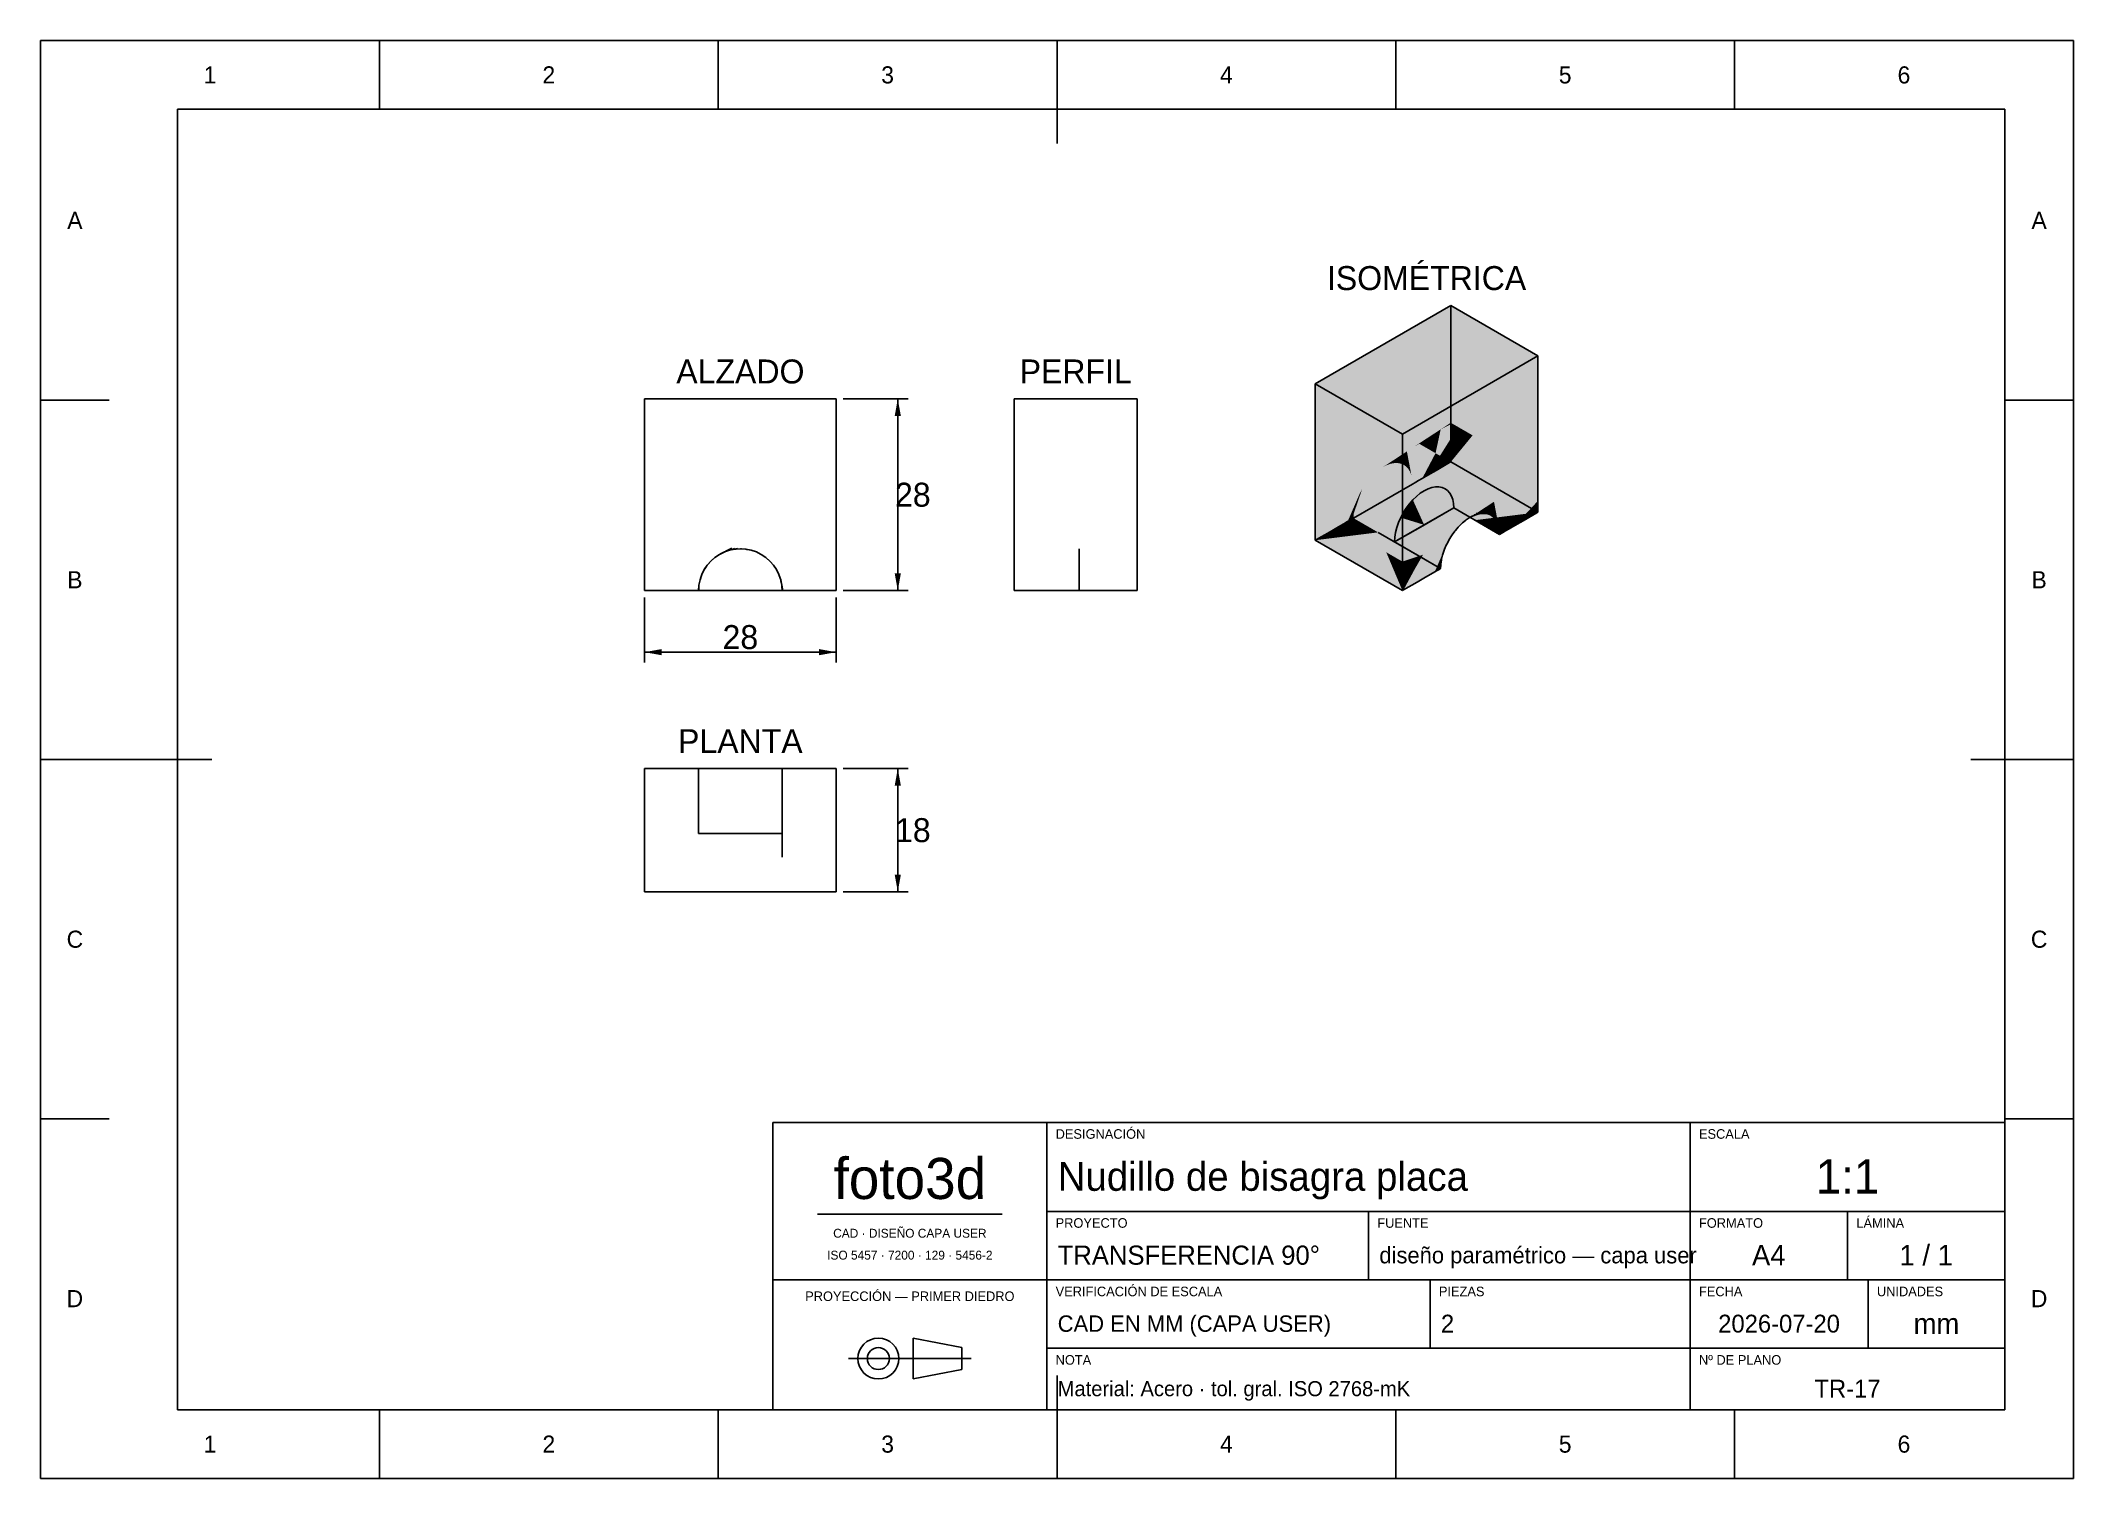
# Model space of a CAD drawing. Extents: x 0 to 297, y 0 to 210.
import ezdxf
from ezdxf.enums import TextEntityAlignment as Align

# ---------------------------------------------------------------- set-up
doc = ezdxf.new("R2010")
doc.units = 0
for name, color, linetype in [('COTAS', 7, 'CONTINUOUS'), ('FINA', 7, 'CONTINUOUS'), ('NORMA', 7, 'CONTINUOUS'), ('SOMBRA', 8, 'CONTINUOUS'), ('TEXTO', 7, 'CONTINUOUS'), ('VISIBLE', 7, 'CONTINUOUS')]:
    doc.layers.add(name, color=color, linetype=linetype)

msp = doc.modelspace()

# ---------------------------------------------------------------- texts
at = {"layer": 'COTAS'}
for s, p in [('28', (127.4365, 143.6793)), ('28', (102.2365, 122.8793)), ('18', (127.4365, 94.6793))]:
    msp.add_text(s, height=3.5, dxfattribs=at).set_placement(p, align=Align.MIDDLE_CENTER)
at = {"layer": 'TEXTO'}
for s, height, p in [('1', 2.5, (24.75, 205)), ('2', 2.5, (74.25, 205)), ('3', 2.5, (123.75, 205)), ('4', 2.5, (173.25, 205)), ('5', 2.5, (222.75, 205)), ('6', 2.5, (272.25, 205)), ('A', 2.5, (5, 183.75)), ('A', 2.5, (292, 183.75)), ('ISOMÉTRICA', 3.5, (202.5, 175.3207)), ('ALZADO', 3.5, (102.2365, 161.6793)), ('PERFIL', 3.5, (151.2365, 161.6793)), ('B', 2.5, (5, 131.25)), ('B', 2.5, (292, 131.25)), ('PLANTA', 3.5, (102.2365, 107.6793)), ('C', 2.5, (5, 78.75)), ('C', 2.5, (292, 78.75)), ('foto3d', 6, (127, 43.8)), ('1:1', 5, (264, 44.1)), ('CAD · DISEÑO CAPA USER', 1.3, (127, 35.8)), ('ISO 5457 · 7200 · 129 · 5456-2', 1.3, (127, 32.6)), ('A4', 3, (252.5, 32.6)), ('1 / 1', 3, (275.5, 32.6)), ('D', 2.5, (5, 26.25)), ('PROYECCIÓN — PRIMER DIEDRO', 1.4, (127, 26.6)), ('D', 2.5, (292, 26.25)), ('2026-07-20', 2.6, (254, 22.6)), ('mm', 3, (277, 22.6)), ('TR-17', 2.6, (264, 13.1)), ('1', 2.5, (24.75, 5)), ('2', 2.5, (74.25, 5)), ('3', 2.5, (123.75, 5)), ('4', 2.5, (173.25, 5)), ('5', 2.5, (222.75, 5)), ('6', 2.5, (272.25, 5))]:
    msp.add_text(s, height=height, dxfattribs=at).set_placement(p, align=Align.MIDDLE_CENTER)
for s, p in [('DESIGNACIÓN', (148.3, 49.6)), ('ESCALA', (242.3, 49.6)), ('PROYECTO', (148.3, 36.6)), ('FUENTE', (195.3, 36.6)), ('FORMATO', (242.3, 36.6)), ('LÁMINA', (265.3, 36.6)), ('VERIFICACIÓN DE ESCALA', (148.3, 26.6)), ('PIEZAS', (204.3, 26.6)), ('FECHA', (242.3, 26.6)), ('UNIDADES', (268.3, 26.6)), ('NOTA', (148.3, 16.6)), ('Nº DE PLANO', (242.3, 16.6))]:
    msp.add_text(s, height=1.4, dxfattribs=at).set_placement(p)
for s, height, p in [('Nudillo de bisagra placa', 4.2, (148.6, 44.1)), ('TRANSFERENCIA 90°', 2.8, (148.6, 32.6)), ('diseño paramétrico — capa user', 2.4, (195.6, 32.6)), ('CAD EN MM (CAPA USER)', 2.4, (148.6, 22.6)), ('2', 2.6, (204.6, 22.6)), ('Material: Acero · tol. gral. ISO 2768-mK', 2.2, (148.6, 13.1))]:
    msp.add_text(s, height=height, dxfattribs=at).set_placement(p, align=Align.MIDDLE_LEFT)

# ---------------------------------------------------------------- linework, layer by layer
at = {"layer": 'COTAS'}
for p, q in [((117.2365, 157.6793), (126.7365, 157.6793)), ((125.2365, 129.6793), (125.2365, 157.6793)), ((88.2365, 128.6793), (88.2365, 119.1793)), ((116.2365, 128.6793), (116.2365, 119.1793)), ((117.2365, 129.6793), (126.7365, 129.6793)), ((88.2365, 120.6793), (116.2365, 120.6793)), ((117.2365, 103.6793), (126.7365, 103.6793)), ((125.2365, 85.6793), (125.2365, 103.6793)), ((117.2365, 85.6793), (126.7365, 85.6793))]:
    msp.add_line(p, q, dxfattribs=at)
for points in [[(125.2365, 157.6793), (125.6865, 155.1793), (124.7865, 155.1793)], [(125.2365, 129.6793), (125.6865, 132.1793), (124.7865, 132.1793)], [(88.2365, 120.6793), (90.7365, 121.1293), (90.7365, 120.2293)], [(116.2365, 120.6793), (113.7365, 121.1293), (113.7365, 120.2293)], [(125.2365, 103.6793), (125.6865, 101.1793), (124.7865, 101.1793)], [(125.2365, 85.6793), (125.6865, 88.1793), (124.7865, 88.1793)]]:
    msp.add_solid(points, dxfattribs=at)
at = {"layer": 'FINA'}
for p, q in [((297, 210), (0, 210)), ((0, 210), (0, 0)), ((49.5, 200), (49.5, 210)), ((99, 200), (99, 210)), ((148.5, 200), (148.5, 210)), ((198, 200), (198, 210)), ((247.5, 200), (247.5, 210)), ((297, 0), (297, 210)), ((0, 157.5), (10, 157.5)), ((287, 157.5), (297, 157.5)), ((0, 105), (10, 105)), ((287, 105), (297, 105)), ((0, 52.5), (10, 52.5)), ((287, 52.5), (297, 52.5)), ((147, 39), (241, 39)), ((194, 29), (194, 39)), ((241, 39), (287, 39)), ((264, 29), (264, 39)), ((113.5, 38.6), (140.5, 38.6)), ((107, 29), (147, 29)), ((147, 29), (241, 29)), ((203, 19), (203, 29)), ((241, 29), (287, 29)), ((267, 19), (267, 29)), ((147, 19), (241, 19)), ((241, 19), (287, 19)), ((118.03, 17.5), (135.97, 17.5)), ((49.5, 0), (49.5, 10)), ((99, 0), (99, 10)), ((148.5, 0), (148.5, 10)), ((198, 0), (198, 10)), ((247.5, 0), (247.5, 10)), ((0, 0), (297, 0))]:
    msp.add_line(p, q, dxfattribs=at)
at = {"layer": 'NORMA'}
for p, q in [((148.5, 210), (148.5, 195)), ((287, 200), (20, 200)), ((20, 200), (20, 10)), ((287, 10), (287, 200)), ((0, 105), (25, 105)), ((297, 105), (282, 105)), ((287, 52), (107, 52)), ((107, 52), (107, 10)), ((147, 10), (147, 52)), ((241, 10), (241, 52)), ((287, 10), (287, 52)), ((148.5, 0), (148.5, 15)), ((20, 10), (287, 10)), ((107, 10), (287, 10))]:
    msp.add_line(p, q, dxfattribs=at)
at = {"layer": 'SOMBRA', "color": 253}
for points in [[(206.0355, 171.3207), (201.3786, 151.1475), (186.2365, 159.8897)], [(206.0355, 171.3207), (206.0355, 154.1886), (201.3786, 151.1475)], [(209.2255, 152.3469), (206.0355, 154.1886), (206.0355, 171.3207)], [(209.2255, 152.3469), (206.0355, 171.3207), (218.7635, 163.9722)], [(218.7635, 146.8401), (209.2255, 152.3469), (218.7635, 163.9722)], [(201.3786, 151.1475), (186.2365, 141.2592), (186.2365, 159.8897)], [(201.4518, 151.1953), (202.2823, 151.7376), (202.0383, 150.7666)], [(202.2823, 151.7376), (202.6196, 150.4309), (202.0383, 150.7666)], [(202.2823, 151.7376), (203.2935, 152.398), (202.6196, 150.4309)], [(203.2935, 152.398), (203.2043, 150.0934), (202.6196, 150.4309)], [(204.5637, 153.2275), (203.8114, 149.7429), (203.2043, 150.0934)], [(203.2935, 152.398), (204.5637, 153.2275), (203.2043, 150.0934)], [(206.0355, 153.9555), (204.4602, 149.3683), (203.8114, 149.7429)], [(204.5637, 153.2275), (206.0355, 153.9555), (203.8114, 149.7429)], [(206.0355, 153.9555), (206.0355, 151.873), (204.4602, 149.3683)], [(206.0355, 151.873), (205.1734, 148.9565), (204.4602, 149.3683)], [(204.5637, 153.2275), (206.0355, 154.1886), (206.0355, 153.9555)], [(206.0355, 151.873), (206.0355, 150.1193), (205.1734, 148.9565)], [(209.2255, 152.3469), (206.0355, 153.9555), (206.0355, 154.1886)], [(209.0958, 152.1887), (206.0355, 151.873), (206.0355, 153.9555)], [(209.2255, 152.3469), (209.0958, 152.1887), (206.0355, 153.9555)], [(209.0958, 152.1887), (207.9364, 150.7756), (206.0355, 151.873)], [(207.9364, 150.7756), (206.0355, 150.1193), (206.0355, 151.873)], [(218.7635, 146.6071), (207.9364, 150.7756), (209.0958, 152.1887)], [(218.7635, 146.8401), (209.0958, 152.1887), (209.2255, 152.3469)], [(218.7635, 146.8401), (218.7635, 146.6071), (209.0958, 152.1887)], [(197.3125, 148.4922), (197.6335, 148.7018), (198.7618, 148.2107)], [(197.6335, 148.7018), (197.9725, 148.9232), (199.186, 148.026)], [(197.9725, 148.9232), (198.3342, 149.1594), (199.5581, 147.751)], [(198.3342, 149.1594), (198.7243, 149.4141), (199.8715, 147.3903)], [(198.7243, 149.4141), (199.1501, 149.6922), (200.1211, 146.95)], [(199.1501, 149.6922), (199.6211, 149.9997), (200.3024, 146.4378)], [(199.6211, 149.9997), (200.1494, 150.3448), (200.4125, 145.8624)], [(200.1494, 150.3448), (200.7519, 150.7382), (200.4494, 145.2336)], [(200.7519, 150.7382), (200.5245, 145.2769), (200.4494, 145.2336)], [(201.4388, 151.1127), (200.6814, 145.3675), (200.5245, 145.2769)], [(200.7519, 150.7382), (201.4388, 151.1127), (200.5245, 145.2769)], [(201.4388, 151.1127), (202.0383, 150.7666), (200.6814, 145.3675)], [(202.0383, 150.7666), (200.9351, 145.514), (200.6814, 145.3675)], [(200.7519, 150.7382), (201.3786, 151.1475), (201.4388, 151.1127)], [(202.0383, 150.7666), (202.6196, 150.4309), (200.9351, 145.514)], [(202.6196, 150.4309), (201.3126, 145.7319), (200.9351, 145.514)], [(202.6196, 150.4309), (203.2043, 150.0934), (201.3126, 145.7319)], [(203.2043, 150.0934), (201.8608, 146.0485), (201.3126, 145.7319)], [(201.4518, 151.1953), (201.4388, 151.1127), (201.3786, 151.1475)], [(201.4518, 151.1953), (202.0383, 150.7666), (201.4388, 151.1127)], [(203.2043, 150.0934), (203.8114, 149.7429), (201.8608, 146.0485)], [(203.8114, 149.7429), (202.6639, 146.5121), (201.8608, 146.0485)], [(203.8114, 149.7429), (204.4602, 149.3683), (202.6639, 146.5121)], [(204.4602, 149.3683), (203.8832, 147.2161), (202.6639, 146.5121)], [(204.4602, 149.3683), (205.1734, 148.9565), (203.8832, 147.2161)], [(205.1734, 148.9565), (205.8675, 148.3617), (203.8832, 147.2161)], [(206.0355, 150.1193), (205.98, 148.4908), (205.1734, 148.9565)], [(205.1734, 148.9565), (205.98, 148.4908), (205.8675, 148.3617)], [(206.0355, 150.1193), (206.0355, 148.5544), (205.98, 148.4908)], [(206.0355, 148.5544), (206.0355, 148.4588), (205.98, 148.4908)], [(207.9364, 150.7756), (206.96, 149.5856), (206.0355, 150.1193)], [(206.96, 149.5856), (206.0355, 148.5544), (206.0355, 150.1193)], [(206.96, 149.5856), (206.0888, 148.5237), (206.0355, 148.5544)], [(206.0888, 148.5237), (206.0355, 148.4588), (206.0355, 148.5544)], [(218.7635, 141.206), (206.0355, 148.4588), (206.0888, 148.5237)], [(218.7635, 142.7709), (206.0888, 148.5237), (206.96, 149.5856)], [(218.7635, 142.7709), (218.7635, 141.206), (206.0888, 148.5237)], [(218.7635, 144.5246), (206.96, 149.5856), (207.9364, 150.7756)], [(218.7635, 144.5246), (218.7635, 142.7709), (206.96, 149.5856)], [(218.7635, 146.6071), (218.7635, 144.5246), (207.9364, 150.7756)], [(195.573, 147.3563), (186.2365, 139.8214), (186.2365, 141.2592)], [(195.0197, 146.9097), (186.2365, 138.396), (186.2365, 139.8214)], [(194.4854, 146.3918), (186.4046, 137.1248), (186.2365, 137.0278)], [(194.4854, 146.3918), (186.2365, 137.0278), (186.2365, 138.396)], [(193.9794, 145.8115), (188.3888, 138.2704), (186.4046, 137.1248)], [(191.8596, 140.9244), (198.2927, 148.3018), (198.7618, 148.2107)], [(191.8596, 140.9244), (197.7867, 148.2978), (198.2927, 148.3018)], [(191.8596, 140.9244), (197.2524, 148.1987), (197.7867, 148.2978)], [(191.8596, 140.9244), (198.7618, 148.2107), (199.186, 148.026)], [(191.8596, 140.9244), (196.699, 148.0064), (197.2524, 148.1987)], [(191.8596, 140.9244), (199.186, 148.026), (199.5581, 147.751)], [(191.8596, 140.9244), (196.136, 147.7239), (196.699, 148.0064)], [(191.8596, 140.9244), (199.5581, 147.751), (199.8715, 147.3903)], [(191.8596, 140.9244), (195.573, 147.3563), (196.136, 147.7239)], [(191.8596, 140.9244), (199.8715, 147.3903), (200.1211, 146.95)], [(191.8596, 140.9244), (195.0197, 146.9097), (195.573, 147.3563)], [(191.8596, 140.9244), (200.1211, 146.95), (200.3024, 146.4378)], [(191.8596, 140.9244), (194.4854, 146.3918), (195.0197, 146.9097)], [(191.8596, 140.9244), (200.3024, 146.4378), (200.4125, 145.8624)], [(191.8596, 140.9244), (193.9794, 145.8115), (194.4854, 146.3918)], [(191.8596, 140.9244), (200.4125, 145.8624), (200.4494, 145.2336)], [(191.8596, 140.9244), (193.5102, 145.1787), (193.9794, 145.8115)], [(196.136, 147.7239), (196.42, 147.9093), (196.699, 148.0064)], [(196.42, 147.9093), (196.7088, 148.098), (197.2524, 148.1987)], [(196.7088, 148.098), (197.0054, 148.2916), (197.7867, 148.2978)], [(197.0054, 148.2916), (197.3125, 148.4922), (198.2927, 148.3018)], [(205.98, 148.4908), (206.0355, 148.4588), (205.8675, 148.3617)], [(218.7635, 141.206), (218.7635, 141.1103), (206.0355, 148.4588)], [(193.5102, 145.1787), (189.6082, 138.9744), (188.3888, 138.2704)], [(193.086, 144.5042), (190.4113, 139.4381), (189.6082, 138.9744)], [(192.714, 143.7996), (190.9595, 139.7546), (190.4113, 139.4381)], [(192.4006, 143.0769), (191.337, 139.9726), (190.9595, 139.7546)], [(191.8596, 140.9244), (200.4494, 145.2336), (191.8227, 140.253)], [(191.8596, 140.9244), (193.086, 144.5042), (193.5102, 145.1787)], [(191.8596, 140.9244), (192.714, 143.7996), (193.086, 144.5042)], [(191.8596, 140.9244), (192.4006, 143.0769), (192.714, 143.7996)], [(191.8596, 140.9244), (192.151, 142.3485), (192.4006, 143.0769)], [(192.151, 142.3485), (191.5907, 140.119), (191.337, 139.9726)], [(191.9697, 141.6269), (191.7476, 140.2096), (191.5907, 140.119)], [(191.8596, 140.9244), (191.8227, 140.253), (191.7476, 140.2096)], [(191.8596, 140.9244), (191.9697, 141.6269), (192.151, 142.3485)], [(204.5797, 133.4342), (197.8331, 136.7829), (197.87, 137.4543)], [(204.5797, 133.4342), (204.5506, 132.9045), (197.8331, 136.7829)], [(204.5797, 133.4342), (197.87, 137.4543), (204.5875, 133.5759)]]:
    msp.add_solid(points, dxfattribs=at)
at = {"layer": 'SOMBRA', "color": 254}
for points in [[(206.0355, 171.3207), (186.2365, 159.8897), (198.9645, 152.5412)], [(218.7635, 163.9722), (206.0355, 171.3207), (198.9645, 152.5412)]]:
    msp.add_solid(points, dxfattribs=at)
at = {"layer": 'SOMBRA', "color": 252}
for points in [[(202.886, 136.4716), (218.7635, 163.9722), (198.9645, 152.5412)], [(218.7635, 146.8401), (218.7635, 163.9722), (202.886, 136.4716)], [(196.6087, 135.2708), (186.2365, 159.8897), (186.2365, 141.2592)], [(198.9645, 133.9107), (186.2365, 159.8897), (196.6087, 135.2708)], [(198.9645, 133.9107), (198.9645, 152.5412), (186.2365, 159.8897)], [(202.886, 136.4716), (198.9645, 152.5412), (198.9645, 133.9107)], [(211.0043, 140.1364), (200.9351, 145.514), (201.3126, 145.7319)], [(211.905, 140.2495), (201.3126, 145.7319), (201.8608, 146.0485)], [(211.905, 140.2495), (211.0043, 140.1364), (201.3126, 145.7319)], [(213.2243, 140.4151), (201.8608, 146.0485), (202.6639, 146.5121)], [(213.2243, 140.4151), (211.905, 140.2495), (201.8608, 146.0485)], [(215.2276, 140.6665), (202.6639, 146.5121), (203.8832, 147.2161)], [(215.2276, 140.6665), (213.2243, 140.4151), (202.6639, 146.5121)], [(218.4874, 141.0756), (203.8832, 147.2161), (205.8675, 148.3617)], [(218.4874, 141.0756), (215.2276, 140.6665), (203.8832, 147.2161)], [(218.4874, 141.0756), (205.8675, 148.3617), (206.0355, 148.4588)], [(218.4874, 141.0756), (206.0355, 148.4588), (218.7635, 141.1103)], [(213.663, 138.1655), (214.0405, 138.3835), (217.2916, 145.879)], [(213.663, 138.1655), (217.2916, 145.879), (216.0214, 145.0495)], [(214.0405, 138.3835), (218.7635, 146.6071), (218.7635, 146.8401)], [(214.0405, 138.3835), (218.7635, 146.8401), (217.2916, 145.879)], [(214.0405, 138.3835), (214.5887, 138.7), (218.7635, 146.6071)], [(214.5887, 138.7), (218.7635, 144.5246), (218.7635, 146.6071)], [(206.4598, 141.7635), (191.8227, 140.253), (200.4494, 145.2336)], [(202.1464, 139.2732), (200.4958, 142.9217), (199.9898, 142.3414)], [(207.1065, 138.9208), (199.9898, 142.3414), (200.4958, 142.9217)], [(209.7096, 139.9739), (200.4494, 145.2336), (200.5245, 145.2769)], [(209.7096, 139.9739), (209.5862, 139.9584), (200.4494, 145.2336)], [(202.1464, 139.2732), (201.0301, 143.4395), (200.4958, 142.9217)], [(207.6348, 139.4519), (200.4958, 142.9217), (201.0301, 143.4395)], [(207.6348, 139.4519), (207.2133, 139.0433), (200.4958, 142.9217)], [(207.1065, 138.9208), (200.4958, 142.9217), (207.2133, 139.0433)], [(209.9673, 140.0063), (200.5245, 145.2769), (200.6814, 145.3675)], [(209.9673, 140.0063), (209.7096, 139.9739), (200.5245, 145.2769)], [(210.3841, 140.0586), (200.6814, 145.3675), (200.9351, 145.514)], [(210.3841, 140.0586), (209.9673, 140.0063), (200.6814, 145.3675)], [(211.0043, 140.1364), (210.3841, 140.0586), (200.9351, 145.514)], [(202.1464, 139.2732), (201.5834, 143.8861), (201.0301, 143.4395)], [(208.1841, 139.9135), (201.0301, 143.4395), (201.5834, 143.8861)], [(208.1841, 139.9135), (207.7476, 139.5612), (201.0301, 143.4395)], [(207.6348, 139.4519), (201.0301, 143.4395), (207.7476, 139.5612)], [(202.1464, 139.2732), (202.1464, 144.2538), (201.5834, 143.8861)], [(208.7451, 140.2978), (201.5834, 143.8861), (202.1464, 144.2538)], [(208.7451, 140.2978), (208.301, 140.0078), (201.5834, 143.8861)], [(208.1841, 139.9135), (201.5834, 143.8861), (208.301, 140.0078)], [(202.1464, 139.2732), (204.7722, 144.7406), (204.3031, 144.8317)], [(202.1464, 139.2732), (204.3031, 144.8317), (203.7971, 144.8277)], [(202.1464, 139.2732), (203.7971, 144.8277), (203.2628, 144.7286)], [(202.1464, 139.2732), (205.1964, 144.5559), (204.7722, 144.7406)], [(202.1464, 139.2732), (203.2628, 144.7286), (202.7095, 144.5362)], [(202.1464, 139.2732), (205.5685, 144.2809), (205.1964, 144.5559)], [(202.1464, 139.2732), (202.7095, 144.5362), (202.1464, 144.2538)], [(209.3081, 140.5983), (202.1464, 144.2538), (202.7095, 144.5362)], [(202.1464, 139.2732), (205.8819, 143.9202), (205.5685, 144.2809)], [(209.3081, 140.5983), (208.864, 140.3754), (202.1464, 144.2538)], [(208.7451, 140.2978), (202.1464, 144.2538), (208.864, 140.3754)], [(202.1464, 139.2732), (206.1315, 143.4799), (205.8819, 143.9202)], [(202.1464, 139.2732), (206.3128, 142.9677), (206.1315, 143.4799)], [(202.1464, 139.2732), (206.4229, 142.3923), (206.3128, 142.9677)], [(209.8635, 140.8097), (202.7095, 144.5362), (203.2628, 144.7286)], [(209.8635, 140.8097), (209.427, 140.6579), (202.7095, 144.5362)], [(209.3081, 140.5983), (202.7095, 144.5362), (209.427, 140.6579)], [(210.4018, 140.9284), (203.2628, 144.7286), (203.7971, 144.8277)], [(210.4018, 140.9284), (209.9803, 140.8503), (203.2628, 144.7286)], [(209.8635, 140.8097), (203.2628, 144.7286), (209.9803, 140.8503)], [(210.9138, 140.9525), (203.7971, 144.8277), (204.3031, 144.8317)], [(210.9138, 140.9525), (210.5146, 140.9493), (203.7971, 144.8277)], [(210.4018, 140.9284), (203.7971, 144.8277), (210.5146, 140.9493)], [(211.3907, 140.8815), (204.3031, 144.8317), (204.7722, 144.7406)], [(211.3907, 140.8815), (211.0206, 140.9533), (204.3031, 144.8317)], [(210.9138, 140.9525), (204.3031, 144.8317), (211.0206, 140.9533)], [(211.8244, 140.7166), (204.7722, 144.7406), (205.1964, 144.5559)], [(211.8244, 140.7166), (211.4898, 140.8622), (204.7722, 144.7406)], [(211.3907, 140.8815), (204.7722, 144.7406), (211.4898, 140.8622)], [(212.2074, 140.4606), (205.1964, 144.5559), (205.5685, 144.2809)], [(212.2074, 140.4606), (211.914, 140.6776), (205.1964, 144.5559)], [(211.8244, 140.7166), (205.1964, 144.5559), (211.914, 140.6776)], [(212.5333, 140.118), (205.5685, 144.2809), (205.8819, 143.9202)], [(212.5333, 140.118), (212.286, 140.4025), (205.5685, 144.2809)], [(212.2074, 140.4606), (205.5685, 144.2809), (212.286, 140.4025)], [(212.7963, 139.6945), (205.8819, 143.9202), (206.1315, 143.4799)], [(212.7963, 139.6945), (212.5994, 140.0418), (205.8819, 143.9202)], [(212.5333, 140.118), (205.8819, 143.9202), (212.5994, 140.0418)], [(212.992, 139.1975), (206.1315, 143.4799), (206.3128, 142.9677)], [(212.992, 139.1975), (212.849, 139.6016), (206.1315, 143.4799)], [(212.7963, 139.6945), (206.1315, 143.4799), (212.849, 139.6016)], [(213.1172, 138.6354), (206.3128, 142.9677), (206.4229, 142.3923)], [(213.1172, 138.6354), (213.0303, 139.0894), (206.3128, 142.9677)], [(212.992, 139.1975), (206.3128, 142.9677), (213.0303, 139.0894)], [(213.0303, 139.0894), (212.349, 142.6513), (211.8781, 142.3437)], [(213.1404, 138.5139), (212.8774, 142.9963), (212.349, 142.6513)], [(213.1773, 137.8851), (213.4799, 143.3898), (212.8774, 142.9963)], [(213.1773, 137.8851), (213.2524, 137.9285), (214.1797, 143.8468)], [(213.1773, 137.8851), (214.1797, 143.8468), (213.4799, 143.3898)], [(213.2524, 137.9285), (213.4093, 138.0191), (215.0102, 144.3892)], [(213.2524, 137.9285), (215.0102, 144.3892), (214.1797, 143.8468)], [(213.4093, 138.0191), (213.663, 138.1655), (216.0214, 145.0495)], [(213.4093, 138.0191), (216.0214, 145.0495), (215.0102, 144.3892)], [(214.5887, 138.7), (215.3918, 139.1637), (218.7635, 144.5246)], [(215.3918, 139.1637), (218.7635, 142.7709), (218.7635, 144.5246)], [(215.3918, 139.1637), (216.6112, 139.8677), (218.7635, 142.7709)], [(216.6112, 139.8677), (218.7635, 141.206), (218.7635, 142.7709)], [(197.4092, 133.3708), (186.2365, 141.2592), (186.2365, 139.8214)], [(197.4092, 133.3708), (196.6087, 135.2708), (186.2365, 141.2592)], [(198.2027, 131.4873), (186.2365, 139.8214), (186.2365, 138.396)], [(198.2027, 131.4873), (197.4092, 133.3708), (186.2365, 139.8214)], [(193.9957, 138.0017), (190.4113, 139.4381), (190.9595, 139.7546)], [(194.6159, 138.0795), (190.9595, 139.7546), (191.337, 139.9726)], [(194.6159, 138.0795), (193.9957, 138.0017), (190.9595, 139.7546)], [(195.0327, 138.1318), (191.337, 139.9726), (191.5907, 140.119)], [(195.0327, 138.1318), (194.6159, 138.0795), (191.337, 139.9726)], [(195.2904, 138.1642), (191.5907, 140.119), (191.7476, 140.2096)], [(195.2904, 138.1642), (195.0327, 138.1318), (191.5907, 140.119)], [(195.4138, 138.1796), (191.7476, 140.2096), (191.8227, 140.253)], [(195.4138, 138.1796), (195.2904, 138.1642), (191.7476, 140.2096)], [(206.4598, 141.7635), (195.4138, 138.1796), (191.8227, 140.253)], [(206.4598, 141.7635), (201.5965, 138.9556), (195.4138, 138.1796)], [(202.1464, 139.2732), (198.411, 139.6068), (198.1614, 138.8784)], [(205.0758, 135.5747), (198.1614, 138.8784), (198.411, 139.6068)], [(202.1464, 139.2732), (198.7244, 140.3295), (198.411, 139.6068)], [(205.3758, 136.2986), (198.411, 139.6068), (198.7244, 140.3295)], [(205.0758, 135.5747), (198.411, 139.6068), (205.1285, 135.7285)], [(205.3758, 136.2986), (205.1285, 135.7285), (198.411, 139.6068)], [(202.1464, 139.2732), (199.0964, 141.0341), (198.7244, 140.3295)], [(205.7354, 137.007), (198.7244, 140.3295), (199.0964, 141.0341)], [(205.3758, 136.2986), (198.7244, 140.3295), (205.4419, 136.4511)], [(205.7354, 137.007), (205.4419, 136.4511), (198.7244, 140.3295)], [(202.1464, 139.2732), (199.5206, 141.7086), (199.0964, 141.0341)], [(206.1486, 137.6878), (199.0964, 141.0341), (199.5206, 141.7086)], [(206.1486, 137.6878), (205.814, 137.1557), (199.0964, 141.0341)], [(205.7354, 137.007), (199.0964, 141.0341), (205.814, 137.1557)], [(202.1464, 139.2732), (199.9898, 142.3414), (199.5206, 141.7086)], [(206.6082, 138.3294), (199.5206, 141.7086), (199.9898, 142.3414)], [(206.6082, 138.3294), (206.2382, 137.8302), (199.5206, 141.7086)], [(206.1486, 137.6878), (199.5206, 141.7086), (206.2382, 137.8302)], [(207.1065, 138.9208), (206.7073, 138.463), (199.9898, 142.3414)], [(206.6082, 138.3294), (199.9898, 142.3414), (206.7073, 138.463)], [(208.301, 140.0078), (202.886, 136.4716), (201.9845, 134.9102)], [(202.1464, 139.2732), (206.4598, 141.7635), (206.4229, 142.3923)], [(213.1695, 138.0179), (206.4229, 142.3923), (206.4598, 141.7635)], [(213.1695, 138.0179), (213.1404, 138.5139), (206.4229, 142.3923)], [(213.1172, 138.6354), (206.4229, 142.3923), (213.1404, 138.5139)], [(213.1695, 138.0179), (206.4598, 141.7635), (213.1773, 137.8851)], [(209.427, 140.6579), (209.1479, 140.5609), (208.864, 140.3754)], [(209.9803, 140.8503), (209.4368, 140.7495), (209.1479, 140.5609)], [(210.5146, 140.9493), (209.7333, 140.9431), (209.4368, 140.7495)], [(213.2524, 137.9285), (209.5862, 139.9584), (209.7096, 139.9739)], [(213.2524, 137.9285), (213.1773, 137.8851), (209.5862, 139.9584)], [(213.4093, 138.0191), (209.7096, 139.9739), (209.9673, 140.0063)], [(213.4093, 138.0191), (213.2524, 137.9285), (209.7096, 139.9739)], [(211.0206, 140.9533), (210.0404, 141.1437), (209.7333, 140.9431)], [(213.663, 138.1655), (209.9673, 140.0063), (210.3841, 140.0586)], [(213.663, 138.1655), (213.4093, 138.0191), (209.9673, 140.0063)], [(211.4898, 140.8622), (210.3615, 141.3534), (210.0404, 141.1437)], [(211.914, 140.6776), (210.7005, 141.5747), (210.3615, 141.3534)], [(214.0405, 138.3835), (210.3841, 140.0586), (211.0043, 140.1364)], [(214.0405, 138.3835), (213.663, 138.1655), (210.3841, 140.0586)], [(212.286, 140.4025), (211.0621, 141.8109), (210.7005, 141.5747)], [(214.5887, 138.7), (211.0043, 140.1364), (211.905, 140.2495)], [(214.5887, 138.7), (214.0405, 138.3835), (211.0043, 140.1364)], [(212.5994, 140.0418), (211.4522, 142.0657), (211.0621, 141.8109)], [(212.849, 139.6016), (211.8781, 142.3437), (211.4522, 142.0657)], [(215.3918, 139.1637), (211.905, 140.2495), (213.2243, 140.4151)], [(215.3918, 139.1637), (214.5887, 138.7), (211.905, 140.2495)], [(216.6112, 139.8677), (213.2243, 140.4151), (215.2276, 140.6665)], [(216.6112, 139.8677), (215.3918, 139.1637), (213.2243, 140.4151)], [(218.5954, 141.0133), (215.2276, 140.6665), (218.4874, 141.0756)], [(218.5954, 141.0133), (216.6112, 139.8677), (215.2276, 140.6665)], [(216.6112, 139.8677), (218.5954, 141.0133), (218.7635, 141.206)], [(218.5954, 141.0133), (218.4874, 141.0756), (218.7635, 141.1103)], [(218.5954, 141.0133), (218.7635, 141.1103), (218.7635, 141.206)], [(198.2027, 131.4873), (186.2365, 138.396), (186.2365, 137.0278)], [(186.5126, 137.0625), (186.2365, 137.0278), (186.4046, 137.1248)], [(199.1325, 129.7763), (186.2365, 137.0278), (186.5126, 137.0625)], [(199.1325, 129.7763), (198.9645, 129.6793), (186.2365, 137.0278)], [(198.2027, 131.4873), (186.2365, 137.0278), (198.9645, 129.6793)], [(189.7724, 137.4716), (186.4046, 137.1248), (188.3888, 138.2704)], [(189.7724, 137.4716), (186.5126, 137.0625), (186.4046, 137.1248)], [(201.1168, 130.922), (186.5126, 137.0625), (189.7724, 137.4716)], [(201.1168, 130.922), (199.1325, 129.7763), (186.5126, 137.0625)], [(191.7757, 137.723), (188.3888, 138.2704), (189.6082, 138.9744)], [(191.7757, 137.723), (189.7724, 137.4716), (188.3888, 138.2704)], [(193.095, 137.8886), (189.6082, 138.9744), (190.4113, 139.4381)], [(193.095, 137.8886), (191.7757, 137.723), (189.6082, 138.9744)], [(202.3361, 131.626), (189.7724, 137.4716), (191.7757, 137.723)], [(202.3361, 131.626), (201.1168, 130.922), (189.7724, 137.4716)], [(193.9957, 138.0017), (193.095, 137.8886), (190.4113, 139.4381)], [(203.1392, 132.0896), (191.7757, 137.723), (193.095, 137.8886)], [(203.1392, 132.0896), (202.3361, 131.626), (191.7757, 137.723)], [(203.6874, 132.4062), (193.095, 137.8886), (193.9957, 138.0017)], [(203.6874, 132.4062), (203.1392, 132.0896), (193.095, 137.8886)], [(204.0649, 132.6241), (193.9957, 138.0017), (194.6159, 138.0795)], [(204.0649, 132.6241), (203.6874, 132.4062), (193.9957, 138.0017)], [(204.3186, 132.7706), (194.6159, 138.0795), (195.0327, 138.1318)], [(204.3186, 132.7706), (204.0649, 132.6241), (194.6159, 138.0795)], [(204.4755, 132.8611), (195.0327, 138.1318), (195.2904, 138.1642)], [(204.4755, 132.8611), (204.3186, 132.7706), (195.0327, 138.1318)], [(204.5506, 132.9045), (195.2904, 138.1642), (195.4138, 138.1796)], [(204.5506, 132.9045), (204.4755, 132.8611), (195.2904, 138.1642)], [(197.8331, 136.7829), (195.4138, 138.1796), (201.5965, 138.9556)], [(202.1464, 139.2732), (197.87, 137.4543), (197.8331, 136.7829)], [(202.1464, 139.2732), (197.9801, 138.1568), (197.87, 137.4543)], [(204.6743, 134.1301), (197.87, 137.4543), (197.9801, 138.1568)], [(204.6743, 134.1301), (204.5875, 133.5759), (197.87, 137.4543)], [(202.1464, 139.2732), (198.1614, 138.8784), (197.9801, 138.1568)], [(204.8407, 134.8477), (197.9801, 138.1568), (198.1614, 138.8784)], [(204.6743, 134.1301), (197.9801, 138.1568), (204.6976, 134.2784)], [(204.8407, 134.8477), (204.6976, 134.2784), (197.9801, 138.1568)], [(204.8407, 134.8477), (198.1614, 138.8784), (204.8789, 135.0001)], [(205.0758, 135.5747), (204.8789, 135.0001), (198.1614, 138.8784)], [(199.1325, 129.7763), (207.2133, 139.0433), (200.7583, 132.7863)], [(206.7073, 138.463), (199.1325, 129.7763), (201.1168, 130.922)], [(207.7476, 139.5612), (201.9845, 134.9102), (200.7583, 132.7863)], [(206.2382, 137.8302), (201.1168, 130.922), (202.3361, 131.626)], [(205.814, 137.1557), (202.3361, 131.626), (203.1392, 132.0896)], [(198.9645, 132.4729), (196.6087, 135.2708), (197.4092, 133.3708)], [(198.9645, 132.4729), (198.9645, 133.9107), (196.6087, 135.2708)], [(201.9845, 134.9102), (202.886, 136.4716), (198.9645, 133.9107)], [(200.7583, 132.7863), (201.9845, 134.9102), (198.9645, 132.4729)], [(201.9845, 134.9102), (198.9645, 133.9107), (198.9645, 132.4729)], [(205.4419, 136.4511), (203.1392, 132.0896), (203.6874, 132.4062)], [(205.1285, 135.7285), (203.6874, 132.4062), (204.0649, 132.6241)], [(204.8789, 135.0001), (204.0649, 132.6241), (204.3186, 132.7706)], [(204.6976, 134.2784), (204.3186, 132.7706), (204.4755, 132.8611)], [(198.9645, 131.0476), (197.4092, 133.3708), (198.2027, 131.4873)], [(198.9645, 131.0476), (198.9645, 132.4729), (197.4092, 133.3708)], [(198.9645, 131.0476), (198.2027, 131.4873), (198.9645, 129.6793)], [(199.1325, 129.7763), (200.7583, 132.7863), (198.9645, 129.6793)], [(200.7583, 132.7863), (198.9645, 131.0476), (198.9645, 129.6793)], [(200.7583, 132.7863), (198.9645, 132.4729), (198.9645, 131.0476)], [(204.5875, 133.5759), (204.4755, 132.8611), (204.5506, 132.9045)]]:
    msp.add_solid(points, dxfattribs=at)
at = {"layer": 'TEXTO'}
for p, q in [((134.59, 19.11), (127.46, 20.49)), ((127.46, 20.49), (127.46, 14.51)), ((134.59, 15.89), (134.59, 19.11)), ((127.46, 14.51), (134.59, 15.89))]:
    msp.add_line(p, q, dxfattribs=at)
for radius in [2.99, 1.61]:
    msp.add_circle((122.4, 17.5), radius, dxfattribs=at)
at = {"layer": 'VISIBLE'}
for p, q in [((186.2365, 159.8897), (206.0355, 171.3207)), ((206.0355, 154.1886), (206.0355, 171.3207)), ((206.0355, 171.3207), (218.7635, 163.9722)), ((218.7635, 163.9722), (198.9645, 152.5412)), ((218.7635, 163.9722), (218.7635, 146.8401)), ((88.2365, 157.6793), (88.2365, 136.6969)), ((88.2365, 136.6969), (88.2365, 157.6793)), ((88.2365, 157.6793), (88.2365, 157.6793)), ((88.2365, 157.6793), (116.2365, 157.6793)), ((116.2365, 157.6793), (88.2365, 157.6793)), ((116.2365, 134.8617), (116.2365, 157.6793)), ((116.2365, 157.6793), (116.2365, 157.6793)), ((116.2365, 157.6793), (116.2365, 134.8617)), ((142.2365, 134.8617), (142.2365, 157.6793)), ((142.2365, 157.6793), (160.2365, 157.6793)), ((142.2365, 157.6793), (142.2365, 136.6969)), ((160.2365, 157.6793), (142.2365, 157.6793)), ((142.2365, 157.6793), (142.2365, 157.6793)), ((160.2365, 157.6793), (160.2365, 134.8617)), ((160.2365, 136.6969), (160.2365, 157.6793)), ((160.2365, 157.6793), (160.2365, 157.6793)), ((198.9645, 152.5412), (186.2365, 159.8897)), ((186.2365, 159.8897), (186.2365, 141.2592)), ((198.9645, 133.9107), (198.9645, 152.5412)), ((206.0355, 153.9555), (206.0355, 154.1886)), ((206.0355, 151.873), (206.0355, 153.9555)), ((206.0355, 150.1193), (206.0355, 151.873)), ((206.0355, 148.5544), (206.0355, 150.1193)), ((206.0355, 148.4588), (206.0355, 148.5544)), ((201.3126, 145.7319), (200.9351, 145.514)), ((201.8608, 146.0485), (201.3126, 145.7319)), ((202.6639, 146.5121), (201.8608, 146.0485)), ((203.8832, 147.2161), (202.6639, 146.5121)), ((205.8675, 148.3617), (203.8832, 147.2161)), ((206.0355, 148.4588), (205.8675, 148.3617)), ((218.7635, 141.1103), (206.0355, 148.4588)), ((218.7635, 146.8401), (218.7635, 146.6071)), ((218.7635, 146.6071), (218.7635, 144.5246)), ((200.4494, 145.2336), (191.8227, 140.253)), ((199.9898, 142.3414), (200.4958, 142.9217)), ((200.5245, 145.2769), (200.4494, 145.2336)), ((200.4958, 142.9217), (201.0301, 143.4395)), ((200.6814, 145.3675), (200.5245, 145.2769)), ((200.9351, 145.514), (200.6814, 145.3675)), ((201.0301, 143.4395), (201.5834, 143.8861)), ((201.5834, 143.8861), (202.1464, 144.2538)), ((202.1464, 144.2538), (202.7095, 144.5362)), ((202.7095, 144.5362), (203.2628, 144.7286)), ((203.2628, 144.7286), (203.7971, 144.8277)), ((203.7971, 144.8277), (204.3031, 144.8317)), ((204.3031, 144.8317), (204.7722, 144.7406)), ((204.7722, 144.7406), (205.1964, 144.5559)), ((205.1964, 144.5559), (205.5685, 144.2809)), ((205.5685, 144.2809), (205.8819, 143.9202)), ((205.8819, 143.9202), (206.1315, 143.4799)), ((206.1315, 143.4799), (206.3128, 142.9677)), ((206.3128, 142.9677), (206.4229, 142.3923)), ((218.7635, 144.5246), (218.7635, 142.7709)), ((218.7635, 142.7709), (218.7635, 141.206)), ((186.2365, 141.2592), (186.2365, 139.8214)), ((186.2365, 139.8214), (186.2365, 138.396)), ((190.9595, 139.7546), (190.4113, 139.4381)), ((191.337, 139.9726), (190.9595, 139.7546)), ((191.5907, 140.119), (191.337, 139.9726)), ((191.7476, 140.2096), (191.5907, 140.119)), ((191.8227, 140.253), (191.7476, 140.2096)), ((198.1614, 138.8784), (198.411, 139.6068)), ((198.411, 139.6068), (198.7244, 140.3295)), ((198.7244, 140.3295), (199.0964, 141.0341)), ((199.0964, 141.0341), (199.5206, 141.7086)), ((199.5206, 141.7086), (199.9898, 142.3414)), ((206.4598, 141.7635), (201.5965, 138.9556)), ((202.1464, 139.2732), (206.4598, 141.7635)), ((206.4229, 142.3923), (206.4598, 141.7635)), ((206.4598, 141.7635), (213.1773, 137.8851)), ((208.1841, 139.9135), (207.7476, 139.5612)), ((208.301, 140.0078), (208.1841, 139.9135)), ((208.7451, 140.2978), (208.301, 140.0078)), ((208.864, 140.3754), (208.7451, 140.2978)), ((208.864, 140.3754), (209.427, 140.6579)), ((209.3081, 140.5983), (208.864, 140.3754)), ((209.1479, 140.5609), (209.9803, 140.8503)), ((209.427, 140.6579), (209.3081, 140.5983)), ((209.8635, 140.8097), (209.427, 140.6579)), ((209.4368, 140.7495), (210.5146, 140.9493)), ((213.1773, 137.8851), (209.5862, 139.9584)), ((209.7333, 140.9431), (211.0206, 140.9533)), ((209.9803, 140.8503), (209.8635, 140.8097)), ((210.4018, 140.9284), (209.9803, 140.8503)), ((210.5146, 140.9493), (210.4018, 140.9284)), ((210.9138, 140.9525), (210.5146, 140.9493)), ((211.0206, 140.9533), (210.9138, 140.9525)), ((211.3907, 140.8815), (211.0206, 140.9533)), ((211.4898, 140.8622), (211.3907, 140.8815)), ((211.8244, 140.7166), (211.4898, 140.8622)), ((211.914, 140.6776), (211.8244, 140.7166)), ((212.2074, 140.4606), (211.914, 140.6776)), ((212.286, 140.4025), (212.2074, 140.4606)), ((212.5333, 140.118), (212.286, 140.4025)), ((212.5994, 140.0418), (212.5333, 140.118)), ((212.7963, 139.6945), (212.5994, 140.0418)), ((212.849, 139.6016), (212.7963, 139.6945)), ((212.992, 139.1975), (212.849, 139.6016)), ((215.3918, 139.1637), (216.6112, 139.8677)), ((216.6112, 139.8677), (218.5954, 141.0133)), ((218.5954, 141.0133), (218.7635, 141.1103)), ((218.7635, 141.206), (218.7635, 141.1103)), ((88.2365, 136.6969), (88.2365, 136.4115)), ((88.2365, 136.4115), (88.2365, 136.6969)), ((142.2365, 136.6969), (142.2365, 136.4115)), ((160.2365, 136.4115), (160.2365, 136.6969)), ((186.2365, 138.396), (186.2365, 137.0278)), ((186.4046, 137.1248), (186.2365, 137.0278)), ((186.2365, 137.0278), (198.9645, 129.6793)), ((188.3888, 138.2704), (186.4046, 137.1248)), ((189.6082, 138.9744), (188.3888, 138.2704)), ((190.4113, 139.4381), (189.6082, 138.9744)), ((195.4138, 138.1796), (204.5506, 132.9045)), ((197.8331, 136.7829), (202.1464, 139.2732)), ((201.5965, 138.9556), (197.8331, 136.7829)), ((197.8331, 136.7829), (197.87, 137.4543)), ((204.5506, 132.9045), (197.8331, 136.7829)), ((197.87, 137.4543), (197.9801, 138.1568)), ((197.9801, 138.1568), (198.1614, 138.8784)), ((205.7354, 137.007), (205.4419, 136.4511)), ((205.814, 137.1557), (205.7354, 137.007)), ((206.1486, 137.6878), (205.814, 137.1557)), ((206.2382, 137.8302), (206.1486, 137.6878)), ((206.6082, 138.3294), (206.2382, 137.8302)), ((206.7073, 138.463), (206.6082, 138.3294)), ((207.1065, 138.9208), (206.7073, 138.463)), ((207.2133, 139.0433), (207.1065, 138.9208)), ((207.6348, 139.4519), (207.2133, 139.0433)), ((207.7476, 139.5612), (207.6348, 139.4519)), ((213.0303, 139.0894), (212.992, 139.1975)), ((213.1172, 138.6354), (213.0303, 139.0894)), ((213.1404, 138.5139), (213.1172, 138.6354)), ((213.1695, 138.0179), (213.1404, 138.5139)), ((213.1773, 137.8851), (213.1695, 138.0179)), ((213.1773, 137.8851), (213.2524, 137.9285)), ((213.2524, 137.9285), (213.4093, 138.0191)), ((213.4093, 138.0191), (213.663, 138.1655)), ((213.663, 138.1655), (214.0405, 138.3835)), ((214.0405, 138.3835), (214.5887, 138.7)), ((214.5887, 138.7), (215.3918, 139.1637)), ((88.2365, 136.4115), (88.2365, 133.861)), ((88.2365, 133.861), (88.2365, 136.4115)), ((88.2365, 133.861), (88.2365, 131.7131)), ((88.2365, 131.7131), (88.2365, 133.861)), ((97.9232, 133.9927), (97.3971, 133.3928)), ((97.5082, 133.5194), (97.9232, 133.9927)), ((98.5231, 134.5188), (97.9232, 133.9927)), ((97.9232, 133.9927), (98.0498, 134.1038)), ((98.0498, 134.1038), (98.5231, 134.5188)), ((99.1865, 134.9621), (98.5231, 134.5188)), ((98.5231, 134.5188), (98.6632, 134.6124)), ((98.6632, 134.6124), (99.1865, 134.9621)), ((101.0072, 135.8599), (99.1865, 134.9621)), ((99.9022, 135.315), (99.1865, 134.9621)), ((99.1865, 134.9621), (99.3376, 135.0366)), ((99.3376, 135.0366), (99.9022, 135.315)), ((101.4265, 135.8324), (99.9022, 135.315)), ((100.6577, 135.5715), (99.9022, 135.315)), ((99.9022, 135.315), (100.0617, 135.3692)), ((100.0617, 135.3692), (100.6577, 135.5715)), ((101.835, 135.8057), (100.6577, 135.5715)), ((101.4403, 135.7272), (100.6577, 135.5715)), ((100.6577, 135.5715), (100.823, 135.6043)), ((100.823, 135.6043), (101.4403, 135.7272)), ((102.2365, 135.7793), (101.4403, 135.7272)), ((102.2365, 135.7793), (101.4403, 135.7272)), ((101.4403, 135.7272), (101.6084, 135.7382)), ((101.6084, 135.7382), (102.2365, 135.7793)), ((102.2365, 135.7793), (102.4046, 135.7683)), ((103.0328, 135.7272), (102.2365, 135.7793)), ((102.4046, 135.7683), (103.0328, 135.7272)), ((103.0328, 135.7272), (103.198, 135.6943)), ((103.8153, 135.5715), (103.0328, 135.7272)), ((103.198, 135.6943), (103.8153, 135.5715)), ((103.8153, 135.5715), (103.9749, 135.5173)), ((104.5709, 135.315), (103.8153, 135.5715)), ((103.9749, 135.5173), (104.5709, 135.315)), ((104.5709, 135.315), (104.722, 135.2405)), ((105.2865, 134.9621), (104.5709, 135.315)), ((104.722, 135.2405), (105.2865, 134.9621)), ((105.2865, 134.9621), (105.4266, 134.8685)), ((105.95, 134.5188), (105.2865, 134.9621)), ((105.4266, 134.8685), (105.95, 134.5188)), ((105.95, 134.5188), (106.0766, 134.4077)), ((106.5499, 133.9927), (105.95, 134.5188)), ((106.0766, 134.4077), (106.5499, 133.9927)), ((106.5499, 133.9927), (106.661, 133.866)), ((107.076, 133.3928), (106.5499, 133.9927)), ((106.661, 133.866), (107.076, 133.3928)), ((116.2365, 133.1007), (116.2365, 134.8617)), ((116.2365, 134.8617), (116.2365, 133.1007)), ((142.2365, 136.4115), (142.2365, 133.861)), ((142.2365, 135.8599), (142.2365, 134.9621)), ((142.2365, 135.8324), (142.2365, 135.315)), ((142.2365, 135.8057), (142.2365, 135.5715)), ((142.2365, 135.7793), (142.2365, 135.7272)), ((142.2365, 135.7793), (142.2365, 135.7683)), ((142.2365, 135.7382), (142.2365, 135.7793)), ((142.2365, 135.7683), (142.2365, 135.7272)), ((142.2365, 135.7272), (142.2365, 135.7382)), ((142.2365, 135.7272), (142.2365, 135.6943)), ((142.2365, 135.6043), (142.2365, 135.7272)), ((142.2365, 135.6943), (142.2365, 135.5715)), ((142.2365, 135.5715), (142.2365, 135.6043)), ((142.2365, 135.5715), (142.2365, 135.5173)), ((142.2365, 135.3692), (142.2365, 135.5715)), ((142.2365, 135.5173), (142.2365, 135.315)), ((142.2365, 135.315), (142.2365, 135.3692)), ((142.2365, 135.315), (142.2365, 135.2405)), ((142.2365, 135.0366), (142.2365, 135.315)), ((142.2365, 135.2405), (142.2365, 134.9621)), ((142.2365, 134.9621), (142.2365, 135.0366)), ((142.2365, 134.9621), (142.2365, 134.8685)), ((142.2365, 134.6124), (142.2365, 134.9621)), ((142.2365, 134.8685), (142.2365, 134.5188)), ((142.2365, 133.1007), (142.2365, 134.8617)), ((142.2365, 134.5188), (142.2365, 134.6124)), ((142.2365, 134.5188), (142.2365, 134.4077)), ((142.2365, 134.1038), (142.2365, 134.5188)), ((142.2365, 134.4077), (142.2365, 133.9927)), ((142.2365, 133.9927), (142.2365, 134.1038)), ((142.2365, 133.9927), (142.2365, 133.866)), ((142.2365, 133.5194), (142.2365, 133.9927)), ((142.2365, 133.866), (142.2365, 133.3928)), ((142.2365, 133.861), (142.2365, 131.7131)), ((151.7365, 135.7272), (151.7365, 135.7793)), ((151.7365, 135.7793), (151.7365, 135.7272)), ((151.7365, 135.5715), (151.7365, 135.7272)), ((151.7365, 135.7272), (151.7365, 135.5715)), ((151.7365, 135.315), (151.7365, 135.5715)), ((151.7365, 135.5715), (151.7365, 135.315)), ((151.7365, 134.9621), (151.7365, 135.315)), ((151.7365, 135.315), (151.7365, 134.9621)), ((151.7365, 134.5188), (151.7365, 134.9621)), ((151.7365, 134.9621), (151.7365, 134.5188)), ((151.7365, 133.9927), (151.7365, 134.5188)), ((151.7365, 134.5188), (151.7365, 133.9927)), ((151.7365, 133.3928), (151.7365, 133.9927)), ((151.7365, 133.9927), (151.7365, 133.3928)), ((160.2365, 133.861), (160.2365, 136.4115)), ((160.2365, 134.8617), (160.2365, 133.1007)), ((160.2365, 131.7131), (160.2365, 133.861)), ((198.9645, 132.4729), (198.9645, 133.9107)), ((204.4755, 132.8611), (204.6976, 134.2784)), ((204.6743, 134.1301), (204.5875, 133.5759)), ((204.6976, 134.2784), (204.6743, 134.1301)), ((204.8407, 134.8477), (204.6976, 134.2784)), ((204.8789, 135.0001), (204.8407, 134.8477)), ((205.0758, 135.5747), (204.8789, 135.0001)), ((205.1285, 135.7285), (205.0758, 135.5747)), ((205.3758, 136.2986), (205.1285, 135.7285)), ((205.4419, 136.4511), (205.3758, 136.2986)), ((88.2365, 131.7131), (88.2365, 129.7965)), ((88.2365, 129.7965), (88.2365, 131.7131)), ((96.3444, 131.2581), (96.1887, 130.4755)), ((96.2216, 130.6408), (96.3444, 131.2581)), ((96.6009, 132.0137), (96.3444, 131.2581)), ((96.3444, 131.2581), (96.3985, 131.4177)), ((96.3985, 131.4177), (96.6009, 132.0137)), ((96.9538, 132.7293), (96.6009, 132.0137)), ((96.6009, 132.0137), (96.6754, 132.1648)), ((96.6754, 132.1648), (96.9538, 132.7293)), ((97.3971, 133.3928), (96.9538, 132.7293)), ((96.9538, 132.7293), (97.0474, 132.8694)), ((97.0474, 132.8694), (97.3971, 133.3928)), ((97.3971, 133.3928), (97.5082, 133.5194)), ((107.076, 133.3928), (107.1696, 133.2527)), ((107.5193, 132.7293), (107.076, 133.3928)), ((107.1696, 133.2527), (107.5193, 132.7293)), ((107.5193, 132.7293), (107.5938, 132.5782)), ((107.8722, 132.0137), (107.5193, 132.7293)), ((107.5938, 132.5782), (107.8722, 132.0137)), ((107.8722, 132.0137), (107.9264, 131.8542)), ((108.1287, 131.2581), (107.8722, 132.0137)), ((107.9264, 131.8542), (108.1287, 131.2581)), ((108.4427, 129.6793), (108.1287, 131.2581)), ((108.1287, 131.2581), (108.1616, 131.0929)), ((108.2844, 130.4755), (108.1287, 131.2581)), ((108.1616, 131.0929), (108.2844, 130.4755)), ((116.2365, 131.3551), (116.2365, 133.1007)), ((116.2365, 133.1007), (116.2365, 131.3551)), ((116.2365, 129.6793), (116.2365, 131.3551)), ((116.2365, 131.3551), (116.2365, 129.6793)), ((142.2365, 133.3928), (142.2365, 133.5194)), ((142.2365, 133.3928), (142.2365, 133.2527)), ((142.2365, 132.8694), (142.2365, 133.3928)), ((142.2365, 133.2527), (142.2365, 132.7293)), ((142.2365, 131.3551), (142.2365, 133.1007)), ((142.2365, 132.7293), (142.2365, 132.8694)), ((142.2365, 132.7293), (142.2365, 132.5782)), ((142.2365, 132.1648), (142.2365, 132.7293)), ((142.2365, 132.5782), (142.2365, 132.0137)), ((142.2365, 132.0137), (142.2365, 132.1648)), ((142.2365, 132.0137), (142.2365, 131.8542)), ((142.2365, 131.4177), (142.2365, 132.0137)), ((142.2365, 131.8542), (142.2365, 131.2581)), ((142.2365, 131.7131), (142.2365, 129.7965)), ((142.2365, 131.2581), (142.2365, 131.4177)), ((142.2365, 129.6793), (142.2365, 131.3551)), ((142.2365, 129.6793), (142.2365, 131.2581)), ((142.2365, 131.2581), (142.2365, 131.0929)), ((142.2365, 130.6408), (142.2365, 131.2581)), ((142.2365, 131.0929), (142.2365, 130.4755)), ((151.7365, 132.7293), (151.7365, 133.3928)), ((151.7365, 133.3928), (151.7365, 132.7293)), ((151.7365, 132.0137), (151.7365, 132.7293)), ((151.7365, 132.7293), (151.7365, 132.0137)), ((151.7365, 131.2581), (151.7365, 132.0137)), ((151.7365, 132.0137), (151.7365, 131.2581)), ((151.7365, 130.4755), (151.7365, 131.2581)), ((151.7365, 131.2581), (151.7365, 130.4755)), ((160.2365, 133.1007), (160.2365, 131.3551)), ((160.2365, 129.7965), (160.2365, 131.7131)), ((160.2365, 131.3551), (160.2365, 129.6793)), ((198.9645, 131.0476), (198.9645, 132.4729)), ((198.9645, 129.6793), (198.9645, 131.0476)), ((199.1325, 129.7763), (201.1168, 130.922)), ((201.1168, 130.922), (202.3361, 131.626)), ((202.3361, 131.626), (203.1392, 132.0896)), ((203.1392, 132.0896), (203.6874, 132.4062)), ((203.6874, 132.4062), (204.0649, 132.6241)), ((204.0649, 132.6241), (204.3186, 132.7706)), ((204.3186, 132.7706), (204.4755, 132.8611)), ((204.4755, 132.8611), (204.5506, 132.9045)), ((204.5506, 132.9045), (204.5875, 133.5759)), ((204.5797, 133.4342), (204.5506, 132.9045)), ((204.5875, 133.5759), (204.5797, 133.4342)), ((88.2365, 129.7965), (88.2365, 129.6793)), ((88.2365, 129.6793), (88.2365, 129.7965)), ((88.2365, 129.6793), (88.2365, 129.6793)), ((88.4742, 129.6793), (88.2365, 129.6793)), ((88.2365, 129.6793), (88.4742, 129.6793)), ((91.2803, 129.6793), (88.4742, 129.6793)), ((88.4742, 129.6793), (91.2803, 129.6793)), ((93.0048, 129.6793), (91.2803, 129.6793)), ((91.2803, 129.6793), (93.0048, 129.6793)), ((94.1405, 129.6793), (93.0048, 129.6793)), ((93.0048, 129.6793), (94.1405, 129.6793)), ((94.9158, 129.6793), (94.1405, 129.6793)), ((94.1405, 129.6793), (94.9158, 129.6793)), ((95.4497, 129.6793), (94.9158, 129.6793)), ((94.9158, 129.6793), (95.4497, 129.6793)), ((95.8085, 129.6793), (95.4497, 129.6793)), ((95.4497, 129.6793), (95.8085, 129.6793)), ((96.0304, 129.6793), (95.8085, 129.6793)), ((95.8085, 129.6793), (96.0304, 129.6793)), ((96.1365, 129.6793), (96.0304, 129.6793)), ((96.0304, 129.6793), (96.1365, 129.6793)), ((96.1887, 130.4755), (96.1365, 129.6793)), ((96.1365, 129.6793), (96.1476, 129.8474)), ((96.1365, 129.6793), (108.3365, 129.6793)), ((96.1365, 129.6793), (96.1365, 129.6793)), ((96.1365, 129.6793), (103.0143, 129.6793)), ((96.1365, 129.6793), (96.1365, 129.6793)), ((102.2365, 129.6793), (96.1365, 129.6793)), ((96.1476, 129.8474), (96.1887, 130.4755)), ((96.1887, 130.4755), (96.2216, 130.6408)), ((108.3365, 129.6793), (102.2365, 129.6793)), ((103.0143, 129.6793), (108.3365, 129.6793)), ((108.3365, 129.6793), (108.2844, 130.4755)), ((108.2844, 130.4755), (108.2954, 130.3074)), ((108.3365, 129.6793), (108.2844, 130.4755)), ((108.2954, 130.3074), (108.3365, 129.6793)), ((108.4427, 129.6793), (108.3365, 129.6793)), ((108.3365, 129.6793), (108.4427, 129.6793)), ((108.3365, 129.6793), (108.3365, 129.6793)), ((108.3365, 129.6793), (108.3365, 129.6793)), ((108.6646, 129.6793), (108.4427, 129.6793)), ((108.4427, 129.6793), (108.6646, 129.6793)), ((109.0234, 129.6793), (108.6646, 129.6793)), ((108.6646, 129.6793), (109.0234, 129.6793)), ((109.5572, 129.6793), (109.0234, 129.6793)), ((109.0234, 129.6793), (109.5572, 129.6793)), ((110.3326, 129.6793), (109.5572, 129.6793)), ((109.5572, 129.6793), (110.3326, 129.6793)), ((111.4683, 129.6793), (110.3326, 129.6793)), ((110.3326, 129.6793), (111.4683, 129.6793)), ((113.1928, 129.6793), (111.4683, 129.6793)), ((111.4683, 129.6793), (113.1928, 129.6793)), ((115.9989, 129.6793), (113.1928, 129.6793)), ((113.1928, 129.6793), (115.9989, 129.6793)), ((116.2365, 129.6793), (115.9989, 129.6793)), ((115.9989, 129.6793), (116.2365, 129.6793)), ((116.2365, 129.6793), (116.2365, 129.6793)), ((142.2365, 130.4755), (142.2365, 130.6408)), ((142.2365, 129.6793), (142.2365, 130.4755)), ((142.2365, 130.4755), (142.2365, 130.3074)), ((142.2365, 129.8474), (142.2365, 130.4755)), ((142.2365, 130.3074), (142.2365, 129.6793)), ((142.2365, 129.6793), (142.2365, 129.8474)), ((142.2365, 129.7965), (142.2365, 129.6793)), ((160.2365, 129.6793), (142.2365, 129.6793)), ((142.2365, 129.6793), (160.2365, 129.6793)), ((142.2365, 129.6793), (142.2365, 129.6793)), ((142.2365, 129.6793), (142.2365, 129.6793)), ((142.2365, 129.6793), (142.2365, 129.6793)), ((142.2365, 129.6793), (142.2365, 129.6793)), ((142.2365, 129.6793), (142.2365, 129.6793)), ((142.2365, 129.6793), (142.2365, 129.6793)), ((142.2365, 129.6793), (142.2365, 129.6793)), ((142.2365, 129.6793), (142.2365, 129.6793)), ((142.2365, 129.6793), (142.2365, 129.6793)), ((142.2365, 129.6793), (142.2365, 129.6793)), ((142.2365, 129.6793), (142.2365, 129.6793)), ((142.2365, 129.6793), (142.2365, 129.6793)), ((142.2365, 129.6793), (142.2365, 129.6793)), ((142.2365, 129.6793), (142.2365, 129.6793)), ((142.2365, 129.6793), (142.2365, 129.6793)), ((142.2365, 129.6793), (142.2365, 129.6793)), ((142.2365, 129.6793), (142.2365, 129.6793)), ((142.2365, 129.6793), (142.2365, 129.6793)), ((155.158, 129.6793), (142.2365, 129.6793)), ((142.2365, 129.6793), (147.3151, 129.6793)), ((142.2365, 129.6793), (151.7365, 129.6793)), ((151.7365, 129.6793), (142.2365, 129.6793)), ((151.7365, 129.6793), (151.7365, 130.4755)), ((151.7365, 130.4755), (151.7365, 129.6793)), ((151.7365, 129.6793), (151.7365, 129.6793)), ((151.7365, 129.6793), (151.7365, 129.6793)), ((151.7365, 129.6793), (151.7365, 129.6793)), ((151.7365, 129.6793), (151.7365, 129.6793)), ((160.2365, 129.6793), (160.2365, 129.7965)), ((160.2365, 129.6793), (160.2365, 129.6793)), ((160.2365, 129.6793), (160.2365, 129.6793)), ((160.2365, 129.6793), (160.2365, 129.6793)), ((160.2365, 129.6793), (160.2365, 129.6793)), ((160.2365, 129.6793), (160.2365, 129.6793)), ((160.2365, 129.6793), (160.2365, 129.6793)), ((160.2365, 129.6793), (160.2365, 129.6793)), ((160.2365, 129.6793), (160.2365, 129.6793)), ((160.2365, 129.6793), (160.2365, 129.6793)), ((160.2365, 129.6793), (160.2365, 129.6793)), ((160.2365, 129.6793), (160.2365, 129.6793)), ((160.2365, 129.6793), (160.2365, 129.6793)), ((160.2365, 129.6793), (160.2365, 129.6793)), ((160.2365, 129.6793), (160.2365, 129.6793)), ((160.2365, 129.6793), (160.2365, 129.6793)), ((160.2365, 129.6793), (160.2365, 129.6793)), ((160.2365, 129.6793), (160.2365, 129.6793)), ((160.2365, 129.6793), (160.2365, 129.6793)), ((160.2365, 129.6793), (160.2365, 129.6793)), ((198.9645, 129.6793), (199.1325, 129.7763)), ((88.2365, 103.6793), (88.2365, 103.6793)), ((88.2365, 85.6793), (88.2365, 103.6793)), ((88.2365, 103.6793), (88.2365, 103.6793)), ((88.2365, 103.6793), (88.2365, 85.6793)), ((88.2365, 103.6793), (88.2365, 103.6793)), ((88.2365, 103.6793), (88.2365, 103.6793)), ((88.2365, 103.6793), (88.2365, 103.6793)), ((88.2365, 103.6793), (88.2365, 103.6793)), ((88.2365, 103.6793), (116.2365, 103.6793)), ((88.4742, 103.6793), (88.2365, 103.6793)), ((91.2803, 103.6793), (88.4742, 103.6793)), ((93.0048, 103.6793), (91.2803, 103.6793)), ((94.1405, 103.6793), (93.0048, 103.6793)), ((94.9158, 103.6793), (94.1405, 103.6793)), ((95.4497, 103.6793), (94.9158, 103.6793)), ((95.8085, 103.6793), (95.4497, 103.6793)), ((96.0304, 103.6793), (95.8085, 103.6793)), ((96.1365, 103.6793), (96.0304, 103.6793)), ((96.1365, 103.6793), (96.1365, 98.6008)), ((96.1365, 94.1793), (96.1365, 103.6793)), ((96.1365, 103.6793), (96.1476, 103.6793)), ((96.1476, 103.6793), (96.1887, 103.6793)), ((96.1887, 103.6793), (96.2216, 103.6793)), ((96.2216, 103.6793), (96.3444, 103.6793)), ((96.3444, 103.6793), (96.3985, 103.6793)), ((96.3985, 103.6793), (96.6009, 103.6793)), ((96.6009, 103.6793), (96.6754, 103.6793)), ((96.6754, 103.6793), (96.9538, 103.6793)), ((96.9538, 103.6793), (97.0474, 103.6793)), ((97.0474, 103.6793), (97.3971, 103.6793)), ((97.3971, 103.6793), (97.5082, 103.6793)), ((97.5082, 103.6793), (97.9232, 103.6793)), ((97.9232, 103.6793), (98.0498, 103.6793)), ((98.0498, 103.6793), (98.5231, 103.6793)), ((98.5231, 103.6793), (98.6632, 103.6793)), ((98.6632, 103.6793), (99.1865, 103.6793)), ((101.0072, 103.6793), (99.1865, 103.6793)), ((99.1865, 103.6793), (99.3376, 103.6793)), ((99.3376, 103.6793), (99.9022, 103.6793)), ((101.4265, 103.6793), (99.9022, 103.6793)), ((99.9022, 103.6793), (100.0617, 103.6793)), ((100.0617, 103.6793), (100.6577, 103.6793)), ((101.835, 103.6793), (100.6577, 103.6793)), ((100.6577, 103.6793), (100.823, 103.6793)), ((100.823, 103.6793), (101.4403, 103.6793)), ((102.2365, 103.6793), (101.4403, 103.6793)), ((101.4403, 103.6793), (101.6084, 103.6793)), ((101.6084, 103.6793), (102.2365, 103.6793)), ((102.2365, 103.6793), (102.4046, 103.6793)), ((102.4046, 103.6793), (103.0328, 103.6793)), ((103.0328, 103.6793), (103.198, 103.6793)), ((103.198, 103.6793), (103.8153, 103.6793)), ((103.8153, 103.6793), (103.9749, 103.6793)), ((103.9749, 103.6793), (104.5709, 103.6793)), ((104.5709, 103.6793), (104.722, 103.6793)), ((104.722, 103.6793), (105.2865, 103.6793)), ((105.2865, 103.6793), (105.4266, 103.6793)), ((105.4266, 103.6793), (105.95, 103.6793)), ((105.95, 103.6793), (106.0766, 103.6793)), ((106.0766, 103.6793), (106.5499, 103.6793)), ((106.5499, 103.6793), (106.661, 103.6793)), ((106.661, 103.6793), (107.076, 103.6793)), ((107.076, 103.6793), (107.1696, 103.6793)), ((107.1696, 103.6793), (107.5193, 103.6793)), ((107.5193, 103.6793), (107.5938, 103.6793)), ((107.5938, 103.6793), (107.8722, 103.6793)), ((107.8722, 103.6793), (107.9264, 103.6793)), ((107.9264, 103.6793), (108.1287, 103.6793)), ((108.4427, 103.6793), (108.1287, 103.6793)), ((108.1287, 103.6793), (108.1616, 103.6793)), ((108.1616, 103.6793), (108.2844, 103.6793)), ((108.3365, 103.6793), (108.2844, 103.6793)), ((108.2844, 103.6793), (108.2954, 103.6793)), ((108.2954, 103.6793), (108.3365, 103.6793)), ((108.4427, 103.6793), (108.3365, 103.6793)), ((108.3365, 90.7579), (108.3365, 103.6793)), ((108.3365, 103.6793), (108.3365, 94.1793)), ((108.6646, 103.6793), (108.4427, 103.6793)), ((109.0234, 103.6793), (108.6646, 103.6793)), ((109.5572, 103.6793), (109.0234, 103.6793)), ((110.3326, 103.6793), (109.5572, 103.6793)), ((111.4683, 103.6793), (110.3326, 103.6793)), ((113.1928, 103.6793), (111.4683, 103.6793)), ((115.9989, 103.6793), (113.1928, 103.6793)), ((116.2365, 103.6793), (115.9989, 103.6793)), ((116.2365, 103.6793), (116.2365, 103.6793)), ((116.2365, 103.6793), (116.2365, 85.6793)), ((116.2365, 103.6793), (116.2365, 103.6793)), ((116.2365, 103.6793), (116.2365, 103.6793)), ((116.2365, 103.6793), (116.2365, 103.6793)), ((116.2365, 85.6793), (116.2365, 103.6793)), ((96.1365, 94.1793), (103.0143, 94.1793)), ((96.1887, 94.1793), (96.1365, 94.1793)), ((102.2365, 94.1793), (96.1365, 94.1793)), ((96.3444, 94.1793), (96.1887, 94.1793)), ((96.6009, 94.1793), (96.3444, 94.1793)), ((96.9538, 94.1793), (96.6009, 94.1793)), ((97.3971, 94.1793), (96.9538, 94.1793)), ((97.9232, 94.1793), (97.3971, 94.1793)), ((98.5231, 94.1793), (97.9232, 94.1793)), ((99.1865, 94.1793), (98.5231, 94.1793)), ((99.9022, 94.1793), (99.1865, 94.1793)), ((100.6577, 94.1793), (99.9022, 94.1793)), ((101.4403, 94.1793), (100.6577, 94.1793)), ((102.2365, 94.1793), (101.4403, 94.1793)), ((103.0328, 94.1793), (102.2365, 94.1793)), ((108.3365, 94.1793), (102.2365, 94.1793)), ((103.0143, 94.1793), (108.3365, 94.1793)), ((103.8153, 94.1793), (103.0328, 94.1793)), ((104.5709, 94.1793), (103.8153, 94.1793)), ((105.2865, 94.1793), (104.5709, 94.1793)), ((105.95, 94.1793), (105.2865, 94.1793)), ((106.5499, 94.1793), (105.95, 94.1793)), ((107.076, 94.1793), (106.5499, 94.1793)), ((107.5193, 94.1793), (107.076, 94.1793)), ((107.8722, 94.1793), (107.5193, 94.1793)), ((108.1287, 94.1793), (107.8722, 94.1793)), ((108.2844, 94.1793), (108.1287, 94.1793)), ((108.3365, 94.1793), (108.2844, 94.1793)), ((88.2365, 85.6793), (88.2365, 85.6793)), ((88.2365, 85.6793), (88.2365, 85.6793)), ((88.2365, 85.6793), (88.2365, 85.6793)), ((88.2365, 85.6793), (88.2365, 85.6793)), ((88.2365, 85.6793), (88.2365, 85.6793)), ((88.2365, 85.6793), (88.2365, 85.6793)), ((116.2365, 85.6793), (88.2365, 85.6793)), ((88.2365, 85.6793), (88.4742, 85.6793)), ((88.4742, 85.6793), (91.2803, 85.6793)), ((91.2803, 85.6793), (93.0048, 85.6793)), ((93.0048, 85.6793), (94.1405, 85.6793)), ((94.1405, 85.6793), (94.9158, 85.6793)), ((94.9158, 85.6793), (95.4497, 85.6793)), ((95.4497, 85.6793), (95.8085, 85.6793)), ((95.8085, 85.6793), (96.0304, 85.6793)), ((96.0304, 85.6793), (96.1365, 85.6793)), ((96.1365, 85.6793), (108.3365, 85.6793)), ((108.3365, 85.6793), (108.4427, 85.6793)), ((108.4427, 85.6793), (108.6646, 85.6793)), ((108.6646, 85.6793), (109.0234, 85.6793)), ((109.0234, 85.6793), (109.5572, 85.6793)), ((109.5572, 85.6793), (110.3326, 85.6793)), ((110.3326, 85.6793), (111.4683, 85.6793)), ((111.4683, 85.6793), (113.1928, 85.6793)), ((113.1928, 85.6793), (115.9989, 85.6793)), ((115.9989, 85.6793), (116.2365, 85.6793)), ((116.2365, 85.6793), (116.2365, 85.6793)), ((116.2365, 85.6793), (116.2365, 85.6793)), ((116.2365, 85.6793), (116.2365, 85.6793)), ((116.2365, 85.6793), (116.2365, 85.6793))]:
    msp.add_line(p, q, dxfattribs=at)

msp.set_redraw_order([(e.dxf.handle, doc.entitydb.next_handle()) for e in msp.query("TEXT MTEXT ATTDEF DIMENSION ARC_DIMENSION")])  # texts and dimensions are drawn at this point

doc.saveas('drawing.dxf')
